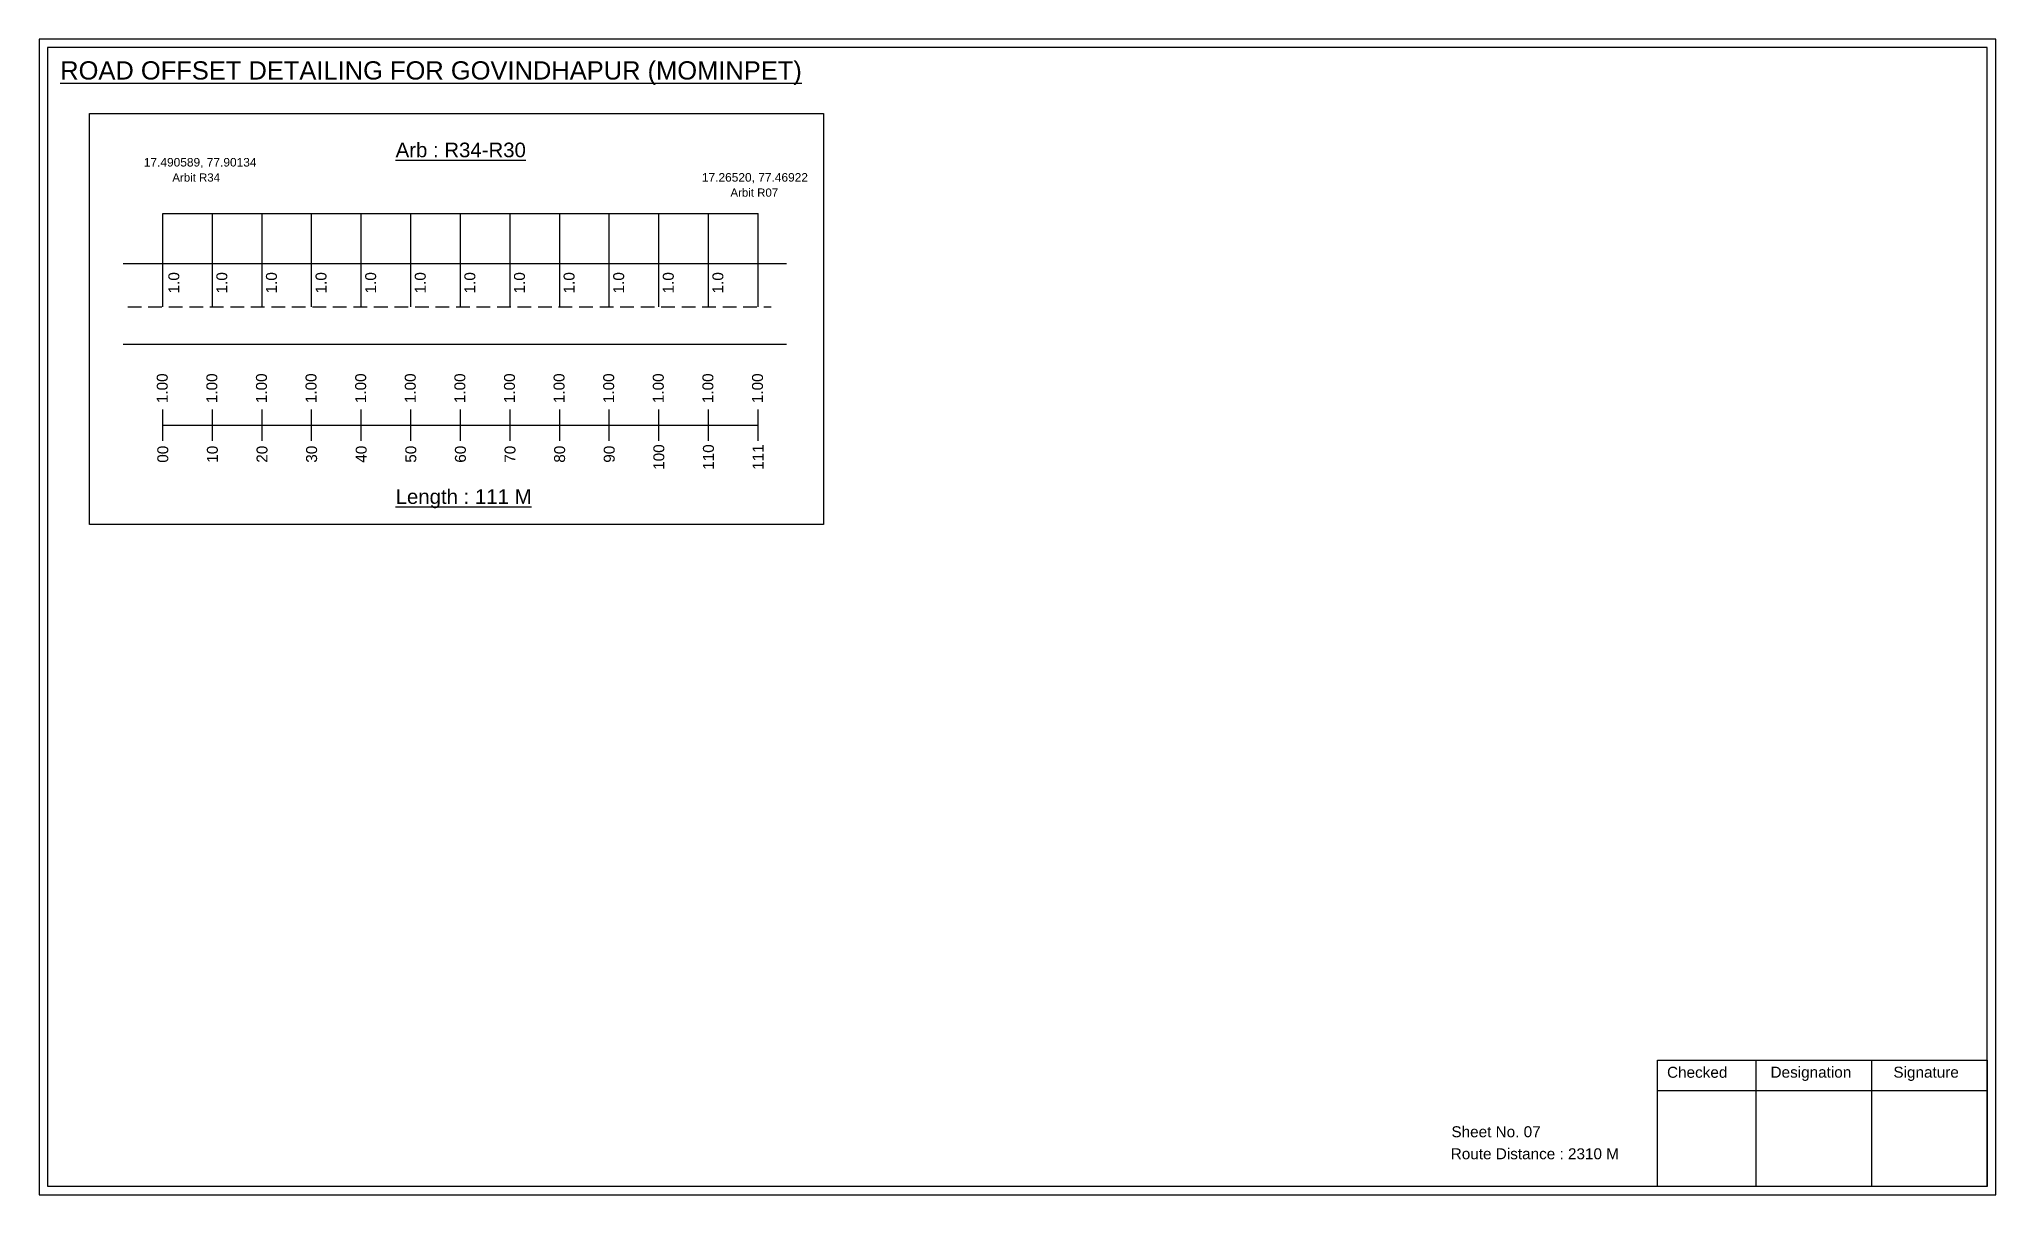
# Model space of a CAD drawing. Header units: inches. Extents: x 715 to 6358, y 46 to 1342.
# Drawn here: x 5821 to 6358, y 48 to 365 of the extents above; entities that cross this region are included whole.
import ezdxf

# ---------------------------------------------------------------- set-up
doc = ezdxf.new("R2010")
doc.units = ezdxf.units.IN
doc.header["$MEASUREMENT"] = 0
doc.linetypes.add('DASHED2', pattern=[0.375, 0.25, -0.125])
doc.layers.add('PDF_Geometry', color=7, linetype='Continuous')
doc.layers.add('PDF_Text', color=5, linetype='Continuous')
doc.styles.add('PDF Arial', font='arial.ttf')
doc.styles.get("Standard").update_dxf_attribs({"font": 'arial.ttf'})

msp = doc.modelspace()

# ---------------------------------------------------------------- texts
at = {"color": 242, "true_color": 0xcd2027}
for s, height, p in [('%%UROAD OFFSET DETAILING FOR GOVINDHAPUR (MOMINPET)', 5, (5827.14, 354.05)), ('%%UArb : R34-R30', 4, (5919.1, 332.76)), ('%%ULength : 111 M', 4, (5919.1, 237.76))]:
    msp.add_text(s, height=height, dxfattribs=at).set_placement(p)
at = {"color": 5}
for s, height, p in [('17.490589, 77.90134', 2.34, (5850.06, 330.21)), ('Arbit R34', 2.246, (5857.88, 326.08)), ('17.26520, 77.46922', 2.34, (6003.07, 326.07)), ('Arbit R07', 2.246, (6010.9, 321.95))]:
    msp.add_text(s, height=height, dxfattribs=at).set_placement(p)
for p in [(5859.79, 295.44), (5872.95, 295.44), (5886.55, 295.44), (5900.15, 295.44), (5913.75, 295.44), (5927.35, 295.44), (5940.95, 295.44), (5954.55, 295.44), (5968.15, 295.44), (5981.75, 295.44), (5995.35, 295.44), (6008.95, 295.44)]:
    msp.add_text('1.0', height=3, rotation=90).set_placement(p)
at = {"color": 217, "true_color": 0x93278f}
for s, p in [('1.00', (5856.61, 265.36)), ('1.00', (5870.21, 265.36)), ('1.00', (5883.81, 265.36)), ('1.00', (5897.41, 265.36)), ('1.00', (5911.01, 265.36)), ('1.00', (5924.61, 265.36)), ('1.00', (5938.21, 265.36)), ('1.00', (5951.81, 265.36)), ('1.00', (5965.41, 265.36)), ('1.00', (5979.01, 265.36)), ('1.00', (5992.61, 265.36)), ('1.00', (6006.21, 265.36)), ('1.00', (6019.81, 265.36)), ('00', (5856.76, 249.04)), ('10', (5870.36, 249.04)), ('20', (5883.96, 249.04)), ('30', (5897.56, 249.04)), ('40', (5911.16, 249.04)), ('50', (5924.76, 249.04)), ('60', (5938.36, 249.04)), ('70', (5951.96, 249.04)), ('80', (5965.56, 249.04)), ('90', (5979.16, 249.04)), ('100', (5992.76, 247.09)), ('110', (6006.36, 247.09)), ('111', (6019.96, 247.09))]:
    msp.add_text(s, height=3, rotation=90, dxfattribs=at).set_placement(p)
for s, p in [('Sheet No. 07', (6208.57, 64.2)), ('Route Distance : 2310 M', (6208.38, 58.16))]:
    msp.add_text(s, height=3).set_placement(p)
at = {"layer": 'PDF_Text', "color": 7, "attachment_point": 7, "style": 'PDF Arial'}
for s, insert, char_height in [('Checked', (6267.68, 80.45), 3.001), ('Designation', (6296.06, 79.62), 3.0006), ('Signature', (6329.74, 79.62), 3.001)]:
    msp.add_mtext(s, dxfattribs=dict(at, insert=insert, char_height=char_height))

# ---------------------------------------------------------------- linework, layer by layer
at = {"color": 5}
msp.add_line((5855.28, 317.3), (6018.48, 317.3), dxfattribs=at)
for p, q in [((5855.28, 291.76), (5855.28, 317.3)), ((5868.88, 291.76), (5868.88, 317.3)), ((5882.48, 291.76), (5882.48, 317.3)), ((5896.08, 291.76), (5896.08, 317.3)), ((5909.68, 291.76), (5909.68, 317.3)), ((5923.28, 291.76), (5923.28, 317.3)), ((5936.88, 291.76), (5936.88, 317.3)), ((5950.48, 291.76), (5950.48, 317.3)), ((5964.08, 291.76), (5964.08, 317.3)), ((5977.68, 291.76), (5977.68, 317.3)), ((5991.28, 291.76), (5991.28, 317.3)), ((6004.88, 291.76), (6004.88, 317.3)), ((6018.48, 291.76), (6018.48, 317.3)), ((5844.4, 303.65), (6026.31, 303.65)), ((6026.31, 281.46), (5844.4, 281.46))]:
    msp.add_line(p, q)
at = {"linetype": 'DASHED2', "ltscale": 15}
msp.add_line((5845.67, 291.76), (6022.09, 291.76), dxfattribs=at)
at = {"color": 217, "true_color": 0x93278f}
for p, q in [((5855.28, 255.06), (5855.28, 263.62)), ((5868.88, 255.06), (5868.88, 263.62)), ((5882.48, 255.06), (5882.48, 263.62)), ((5896.08, 255.06), (5896.08, 263.62)), ((5909.68, 255.06), (5909.68, 263.62)), ((5923.28, 255.06), (5923.28, 263.62)), ((5936.88, 255.06), (5936.88, 263.62)), ((5950.48, 255.06), (5950.48, 263.62)), ((5964.08, 255.06), (5964.08, 263.62)), ((5977.68, 255.06), (5977.68, 263.62)), ((5991.28, 255.06), (5991.28, 263.62)), ((6004.88, 255.06), (6004.88, 263.62)), ((6018.48, 255.06), (6018.48, 263.62)), ((5855.28, 259.33), (6018.48, 259.37))]:
    msp.add_line(p, q, dxfattribs=at)
msp.add_lwpolyline([(5835.19, 344.78), (6036.43, 344.78), (6036.43, 232.1), (5835.19, 232.1)], close=True)
at = {"layer": 'PDF_Geometry'}
for points in [[(5821.36, 365.12), (5821.36, 48.41), (6357.83, 48.41), (6357.83, 365.12)], [(5823.69, 362.79), (5823.69, 50.83), (6355.42, 50.83), (6355.42, 362.79)]]:
    msp.add_lwpolyline(points, close=True, dxfattribs=at)
at = {"layer": 'PDF_Geometry', "color": 242, "true_color": 0xcc1f26}
msp.add_lwpolyline([(6355.42, 50.73), (6265.07, 50.73), (6265.07, 85.34), (6355.42, 85.34)], close=True, dxfattribs=at)
for points in [[(6292.05, 85.34), (6292.05, 50.73)], [(6323.78, 85.34), (6323.78, 50.73)], [(6265.07, 76.97), (6355.42, 76.97)]]:
    msp.add_lwpolyline(points, dxfattribs=at)

msp.set_redraw_order([(e.dxf.handle, doc.entitydb.next_handle()) for e in msp.query("TEXT MTEXT ATTDEF DIMENSION ARC_DIMENSION")])  # texts and dimensions are drawn at this point

doc.saveas('drawing.dxf')
